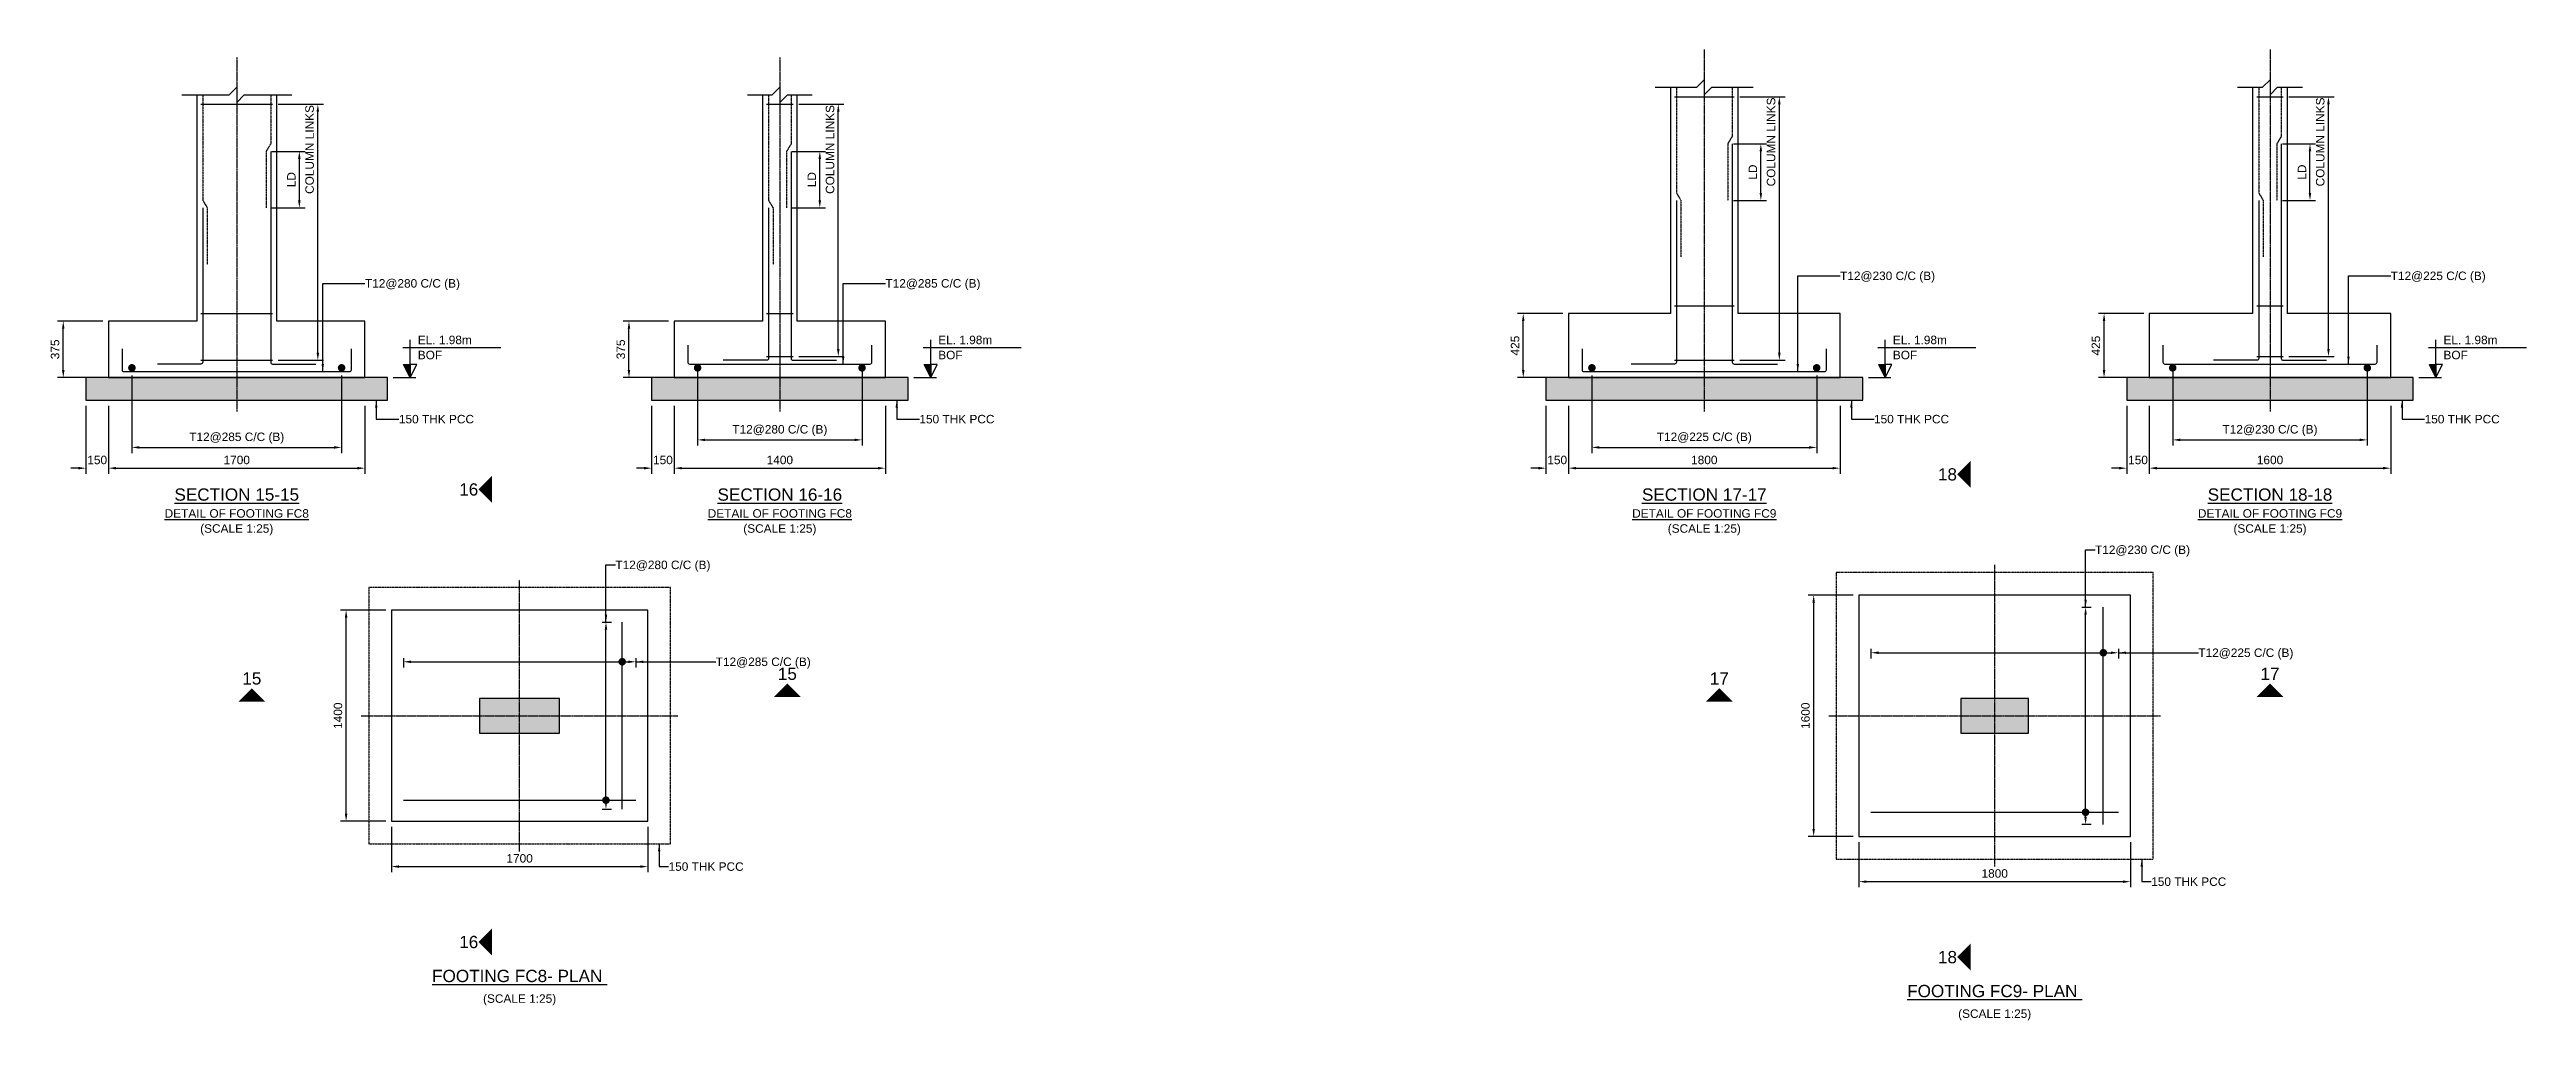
# Model space of a CAD drawing. Header units: inches. Extents: x -816171 to 9366335, y -450961 to 689132.
# Drawn here: x 5681233 to 5746909, y 455825 to 481569 of the extents above; entities that cross this region are included whole.
import ezdxf
from ezdxf.enums import TextEntityAlignment as Align

# ---------------------------------------------------------------- set-up
doc = ezdxf.new("R2010")
doc.units = ezdxf.units.IN
doc.header["$MEASUREMENT"] = 0
doc.linetypes.add('Cline', pattern=[1, 0.625, -0.125, 0.125, -0.125])
doc.linetypes.add('DASHED', pattern=[0.75, 0.5, -0.25])
for name, color, linetype in [('Center Line', 1, 'Continuous'), ('Column', 2, 'Continuous'), ('Concrete Line', 2, 'Continuous'), ('Dim', 31, 'Continuous'), ('Footing', 4, 'Continuous'), ('Labels', 4, 'Continuous'), ('PCC', 5, 'Continuous'), ('Reinforcement', 130, 'Continuous'), ('Section Mark', 5, 'Continuous'), ('Solid', 25, 'Continuous'), ('Text', 31, 'Continuous')]:
    doc.layers.add(name, color=color, linetype=linetype)
doc.styles.add('SC-FTG1', font='sanss___.ttf')
doc.styles.add('SC-FTG2', font='SansSerif')
doc.dimstyles.new('RccFooting', dxfattribs={"dimtxt": 225, "dimasz": 200, "dimexe": 150, "dimexo": 150, "dimgap": 100, "dimtad": 1, "dimtoh": 1, "dimdec": 4, "dimlfac": 0.25, "dimzin": 0, "dimdsep": 46, "dimtxsty": 'SC-FTG2', "dimcen": 0.09, "dimclrd": 8, "dimclre": 8, "dimclrt": 31, "dimadec": 0, "dimazin": 0, "dimtfac": 1, "dimtdec": 0, "dimtix": 1, "dimtofl": 0, "dimtmove": 0, "dimatfit": 3, "dimfxl": 1, "dimtolj": 1, "dimtzin": 0, "dimarcsym": 0})

msp = doc.modelspace()

# ---------------------------------------------------------------- texts
at = {"layer": 'Dim', "style": 'SC-FTG2'}
for s, p in [('T12@280 C/C (B)', (5689596.6862, 475368.77107)), ('T12@285 C/C (B)', (5703396.6862, 475368.77107)), ('T12@230 C/C (B)', (5728708.7133, 475568.77107)), ('T12@225 C/C (B)', (5743308.7133, 475568.77107)), ('150 THK PCC', (5690496.6862, 471768.77107)), ('150 THK PCC', (5704296.6862, 471768.77107)), ('150 THK PCC', (5729608.7133, 471768.77107)), ('150 THK PCC', (5744208.7133, 471768.77107)), ('150 THK PCC', (5697646.6862, 459904.72386)), ('150 THK PCC', (5736958.7133, 459504.72386))]:
    msp.add_text(s, height=225, dxfattribs=at).set_placement(p, align=Align.MIDDLE_LEFT)
at = {"layer": 'Labels', "style": 'SC-FTG1'}
for s, p in [('%%USECTION 15-15', (5686196.6862, 469768.77107)), ('%%USECTION 16-16', (5700596.6862, 469768.77107)), ('%%USECTION 17-17', (5725108.7133, 469768.77107)), ('%%USECTION 18-18', (5740108.7133, 469768.77107)), ('%%uFOOTING FC8- PLAN ', (5693696.6862, 457004.72386)), ('%%uFOOTING FC9- PLAN ', (5732808.7133, 456604.72386))]:
    msp.add_text(s, height=325, dxfattribs=at).set_placement(p, align=Align.MIDDLE_CENTER)
at = {"layer": 'Section Mark', "style": 'SC-FTG1'}
for s, p in [('18', (5731556.2133, 470304.72386)), ('16', (5692348.1862, 469904.72386)), ('15', (5686596.6862, 464893.22386)), ('15', (5700796.6862, 465017.22386)), ('17', (5725508.7133, 464893.22386)), ('17', (5740108.7133, 465017.22386)), ('16', (5692348.1862, 457904.72386)), ('18', (5731556.2133, 457504.72386))]:
    msp.add_text(s, height=325, dxfattribs=at).set_placement(p, align=Align.MIDDLE_CENTER)
at = {"layer": 'Text'}
for s, style, p in [('EL. 1.98m', 'SC-FTG2', (5690996.6862, 473868.77107)), ('BOF', 'SC-FTG2', (5690996.6862, 473468.77107)), ('EL. 1.98m', 'SC-FTG2', (5704796.6862, 473868.77107)), ('BOF', 'SC-FTG2', (5704796.6862, 473468.77107)), ('EL. 1.98m', 'SC-FTG2', (5730108.7133, 473868.77107)), ('BOF', 'SC-FTG2', (5730108.7133, 473468.77107)), ('EL. 1.98m', 'SC-FTG2', (5744708.7133, 473868.77107)), ('BOF', 'SC-FTG2', (5744708.7133, 473468.77107)), ('T12@230 C/C (B)', 'SC-FTG1', (5735468.7133, 468304.72386)), ('T12@280 C/C (B)', 'SC-FTG1', (5696236.6862, 467904.72386)), ('T12@225 C/C (B)', 'SC-FTG1', (5738208.7133, 465574.72386)), ('T12@285 C/C (B)', 'SC-FTG1', (5698896.6862, 465334.72386))]:
    msp.add_text(s, height=225, dxfattribs=dict(at, style=style)).set_placement(p, align=Align.MIDDLE_LEFT)
at = {"layer": 'Text', "style": 'SC-FTG1'}
for s, p in [('%%UDETAIL OF FOOTING FC8', (5686196.6862, 469268.77107)), ('(SCALE 1:25)', (5686196.6862, 468868.77107)), ('%%UDETAIL OF FOOTING FC8', (5700596.6862, 469268.77107)), ('(SCALE 1:25)', (5700596.6862, 468868.77107)), ('%%UDETAIL OF FOOTING FC9', (5725108.7133, 469268.77107)), ('(SCALE 1:25)', (5725108.7133, 468868.77107)), ('%%UDETAIL OF FOOTING FC9', (5740108.7133, 469268.77107)), ('(SCALE 1:25)', (5740108.7133, 468868.77107)), ('(SCALE 1:25)', (5693696.6862, 456404.72386)), ('(SCALE 1:25)', (5732808.7133, 456004.72386))]:
    msp.add_text(s, height=225, dxfattribs=at).set_placement(p, align=Align.MIDDLE_CENTER)

# ---------------------------------------------------------------- blocks, each defined once
blk = doc.blocks.new('*D3851')
at = {"layer": 'DEFPOINTS', "color": 0, "transparency": 16777216}
for p in [(5690297, 461105), (5697097, 461105), (5697097, 459905)]:
    blk.add_point(p, dxfattribs=at)
at = {"layer": 'Dim', "color": 8, "lineweight": -2, "transparency": 16777216}
for p, q in [((5690297, 460955), (5690297, 459755)), ((5697097, 460955), (5697097, 459755)), ((5690497, 459905), (5696897, 459905))]:
    blk.add_line(p, q, dxfattribs=at)
at = {"layer": 'Dim', "color": 8, "transparency": 16777216}
for points in [[(5690497, 459938), (5690497, 459871), (5690297, 459905)], [(5696897, 459938), (5696897, 459871), (5697097, 459905)]]:
    blk.add_solid(points, dxfattribs=at)
at = {"layer": 'Dim', "color": 31, "transparency": 16777216, "insert": (5693697, 460121), "char_height": 225, "attachment_point": 5, "style": 'SC-FTG2'}
blk.add_mtext('\\A1;1700', dxfattribs=at)
blk = doc.blocks.new('*D3852')
at = {"layer": 'DEFPOINTS', "color": 0, "transparency": 16777216}
for p in [(5689097, 466705), (5690297, 466705), (5690297, 461105)]:
    blk.add_point(p, dxfattribs=at)
at = {"layer": 'Dim', "color": 8, "lineweight": -2, "transparency": 16777216}
for p, q in [((5690147, 466705), (5688947, 466705)), ((5689097, 461305), (5689097, 466505)), ((5690147, 461105), (5688947, 461105))]:
    blk.add_line(p, q, dxfattribs=at)
at = {"layer": 'Dim', "color": 8, "transparency": 16777216}
for points in [[(5689063, 466505), (5689130, 466505), (5689097, 466705)], [(5689063, 461305), (5689130, 461305), (5689097, 461105)]]:
    blk.add_solid(points, dxfattribs=at)
at = {"layer": 'Dim', "color": 31, "transparency": 16777216, "insert": (5688881, 463905), "char_height": 225, "attachment_point": 5, "rotation": 90, "style": 'SC-FTG2'}
blk.add_mtext('\\A1;1400', dxfattribs=at)
blk = doc.blocks.new('*D3863')
at = {"layer": 'DEFPOINTS', "color": 0, "transparency": 16777216}
for p in [(5695737, 466385), (5695987, 466385), (5695737, 461425)]:
    blk.add_point(p, dxfattribs=at)
at = {"layer": 'Dim', "color": 8, "lineweight": -2, "transparency": 16777216}
for p, q in [((5695887, 466385), (5696137, 466385)), ((5695987, 461625), (5695987, 466185)), ((5695887, 461425), (5696137, 461425))]:
    blk.add_line(p, q, dxfattribs=at)
at = {"layer": 'Dim', "color": 8, "transparency": 16777216}
for points in [[(5695953, 466185), (5696020, 466185), (5695987, 466385)], [(5695953, 461625), (5696020, 461625), (5695987, 461425)]]:
    blk.add_solid(points, dxfattribs=at)
blk = doc.blocks.new('*D3864')
at = {"layer": 'DEFPOINTS', "color": 0, "transparency": 16777216}
for p in [(5690617, 465585), (5696777, 465585), (5696777, 465335)]:
    blk.add_point(p, dxfattribs=at)
at = {"layer": 'Dim', "color": 8, "lineweight": -2, "transparency": 16777216}
for p, q in [((5690617, 465435), (5690617, 465185)), ((5690817, 465335), (5696577, 465335)), ((5696777, 465435), (5696777, 465185))]:
    blk.add_line(p, q, dxfattribs=at)
at = {"layer": 'Dim', "color": 8, "transparency": 16777216}
for points in [[(5690817, 465368), (5690817, 465301), (5690617, 465335)], [(5696577, 465368), (5696577, 465301), (5696777, 465335)]]:
    blk.add_solid(points, dxfattribs=at)
blk = doc.blocks.new('*D3865')
at = {"layer": 'DEFPOINTS', "color": 0, "transparency": 16777216}
for p in [(5682197, 472269), (5682797, 472269), (5682797, 470469)]:
    blk.add_point(p, dxfattribs=at)
at = {"layer": 'Dim', "color": 8, "lineweight": -2, "transparency": 16777216}
for p, q in [((5682197, 472119), (5682197, 470319)), ((5682797, 472119), (5682797, 470319)), ((5681997, 470469), (5681797, 470469)), ((5682997, 470469), (5683197, 470469))]:
    blk.add_line(p, q, dxfattribs=at)
at = {"layer": 'Dim', "color": 8, "transparency": 16777216}
for points in [[(5681997, 470502), (5681997, 470435), (5682197, 470469)], [(5682997, 470502), (5682997, 470435), (5682797, 470469)]]:
    blk.add_solid(points, dxfattribs=at)
at = {"layer": 'Dim', "color": 31, "transparency": 16777216, "insert": (5682497, 470685), "char_height": 225, "attachment_point": 5, "style": 'SC-FTG2'}
blk.add_mtext('\\A1;150', dxfattribs=at)
blk = doc.blocks.new('*D3866')
at = {"layer": 'DEFPOINTS', "color": 0, "transparency": 16777216}
for p in [(5682797, 472269), (5689597, 472269), (5689597, 470469)]:
    blk.add_point(p, dxfattribs=at)
at = {"layer": 'Dim', "color": 8, "lineweight": -2, "transparency": 16777216}
for p, q in [((5682797, 472119), (5682797, 470319)), ((5689597, 472119), (5689597, 470319)), ((5682997, 470469), (5689397, 470469))]:
    blk.add_line(p, q, dxfattribs=at)
at = {"layer": 'Dim', "color": 8, "transparency": 16777216}
for points in [[(5682997, 470502), (5682997, 470435), (5682797, 470469)], [(5689397, 470502), (5689397, 470435), (5689597, 470469)]]:
    blk.add_solid(points, dxfattribs=at)
at = {"layer": 'Dim', "color": 31, "transparency": 16777216, "insert": (5686197, 470685), "char_height": 225, "attachment_point": 5, "style": 'SC-FTG2'}
blk.add_mtext('\\A1;1700', dxfattribs=at)
blk = doc.blocks.new('*D3853')
at = {"layer": 'DEFPOINTS', "color": 0, "transparency": 16777216}
for p in [(5681597, 474369), (5682797, 474369), (5682797, 472869)]:
    blk.add_point(p, dxfattribs=at)
at = {"layer": 'Dim', "color": 8, "lineweight": -2, "transparency": 16777216}
for p, q in [((5682647, 474369), (5681447, 474369)), ((5681597, 473069), (5681597, 474169)), ((5682647, 472869), (5681447, 472869))]:
    blk.add_line(p, q, dxfattribs=at)
at = {"layer": 'Dim', "color": 8, "transparency": 16777216}
for points in [[(5681563, 474169), (5681630, 474169), (5681597, 474369)], [(5681563, 473069), (5681630, 473069), (5681597, 472869)]]:
    blk.add_solid(points, dxfattribs=at)
at = {"layer": 'Dim', "color": 31, "transparency": 16777216, "insert": (5681381, 473619), "char_height": 225, "attachment_point": 5, "rotation": 90, "style": 'SC-FTG2'}
blk.add_mtext('\\A1;375', dxfattribs=at)
blk = doc.blocks.new('*D3854')
at = {"layer": 'DEFPOINTS', "color": 0, "transparency": 16777216}
for p in [(5683417, 473079), (5688977, 473079), (5688977, 471019)]:
    blk.add_point(p, dxfattribs=at)
at = {"layer": 'Dim', "color": 8, "lineweight": -2, "transparency": 16777216}
for p, q in [((5683417, 472929), (5683417, 470869)), ((5688977, 472929), (5688977, 470869)), ((5683617, 471019), (5688777, 471019))]:
    blk.add_line(p, q, dxfattribs=at)
at = {"layer": 'Dim', "color": 8, "transparency": 16777216}
for points in [[(5683617, 471052), (5683617, 470985), (5683417, 471019)], [(5688777, 471052), (5688777, 470985), (5688977, 471019)]]:
    blk.add_solid(points, dxfattribs=at)
at = {"layer": 'Dim', "color": 31, "transparency": 16777216, "insert": (5686197, 471266), "char_height": 225, "attachment_point": 5, "style": 'SC-FTG2'}
blk.add_mtext('\\A1;T12@285 C/C (B)', dxfattribs=at)
blk = doc.blocks.new('*D3855')
at = {"layer": 'DEFPOINTS', "color": 0, "transparency": 16777216}
for p in [(5686977, 478869), (5687857, 478869), (5686977, 477369)]:
    blk.add_point(p, dxfattribs=at)
at = {"layer": 'Dim', "color": 8, "lineweight": -2, "transparency": 16777216}
for p, q in [((5687127, 478869), (5688007, 478869)), ((5687857, 477569), (5687857, 478669)), ((5687127, 477369), (5688007, 477369))]:
    blk.add_line(p, q, dxfattribs=at)
at = {"layer": 'Dim', "color": 8, "transparency": 16777216}
for points in [[(5687823, 478669), (5687890, 478669), (5687857, 478869)], [(5687823, 477569), (5687890, 477569), (5687857, 477369)]]:
    blk.add_solid(points, dxfattribs=at)
at = {"layer": 'Dim', "color": 31, "transparency": 16777216, "insert": (5687644, 478119), "char_height": 225, "attachment_point": 5, "rotation": 90, "style": 'SC-FTG2'}
blk.add_mtext('\\A1;LD', dxfattribs=at)
blk = doc.blocks.new('*D3856')
at = {"layer": 'DEFPOINTS', "color": 0, "transparency": 16777216}
for p in [(5687147, 480119), (5688347, 480119), (5687147, 473329)]:
    blk.add_point(p, dxfattribs=at)
at = {"layer": 'Dim', "color": 8, "lineweight": -2, "transparency": 16777216}
for p, q in [((5687297, 480119), (5688497, 480119)), ((5688347, 473529), (5688347, 479919)), ((5687297, 473329), (5688497, 473329))]:
    blk.add_line(p, q, dxfattribs=at)
at = {"layer": 'Dim', "color": 8, "transparency": 16777216}
for points in [[(5688313, 479919), (5688380, 479919), (5688347, 480119)], [(5688313, 473529), (5688380, 473529), (5688347, 473329)]]:
    blk.add_solid(points, dxfattribs=at)
at = {"layer": 'Dim', "color": 31, "transparency": 16777216, "insert": (5688129, 478919), "char_height": 225, "attachment_point": 5, "rotation": 90, "style": 'SC-FTG2'}
blk.add_mtext('\\A1;COLUMN LINKS', dxfattribs=at)
blk = doc.blocks.new('*D3857')
at = {"layer": 'DEFPOINTS', "color": 0, "transparency": 16777216}
for p in [(5697197, 472269), (5697797, 472269), (5697797, 470469)]:
    blk.add_point(p, dxfattribs=at)
at = {"layer": 'Dim', "color": 8, "lineweight": -2, "transparency": 16777216}
for p, q in [((5697197, 472119), (5697197, 470319)), ((5697797, 472119), (5697797, 470319)), ((5696997, 470469), (5696797, 470469)), ((5697997, 470469), (5698197, 470469))]:
    blk.add_line(p, q, dxfattribs=at)
at = {"layer": 'Dim', "color": 8, "transparency": 16777216}
for points in [[(5696997, 470502), (5696997, 470435), (5697197, 470469)], [(5697997, 470502), (5697997, 470435), (5697797, 470469)]]:
    blk.add_solid(points, dxfattribs=at)
at = {"layer": 'Dim', "color": 31, "transparency": 16777216, "insert": (5697497, 470685), "char_height": 225, "attachment_point": 5, "style": 'SC-FTG2'}
blk.add_mtext('\\A1;150', dxfattribs=at)
blk = doc.blocks.new('*D3858')
at = {"layer": 'DEFPOINTS', "color": 0, "transparency": 16777216}
for p in [(5697797, 472269), (5703397, 472269), (5703397, 470469)]:
    blk.add_point(p, dxfattribs=at)
at = {"layer": 'Dim', "color": 8, "lineweight": -2, "transparency": 16777216}
for p, q in [((5697797, 472119), (5697797, 470319)), ((5703397, 472119), (5703397, 470319)), ((5697997, 470469), (5703197, 470469))]:
    blk.add_line(p, q, dxfattribs=at)
at = {"layer": 'Dim', "color": 8, "transparency": 16777216}
for points in [[(5697997, 470502), (5697997, 470435), (5697797, 470469)], [(5703197, 470502), (5703197, 470435), (5703397, 470469)]]:
    blk.add_solid(points, dxfattribs=at)
at = {"layer": 'Dim', "color": 31, "transparency": 16777216, "insert": (5700597, 470685), "char_height": 225, "attachment_point": 5, "style": 'SC-FTG2'}
blk.add_mtext('\\A1;1400', dxfattribs=at)
blk = doc.blocks.new('*D3859')
at = {"layer": 'DEFPOINTS', "color": 0, "transparency": 16777216}
for p in [(5696597, 474369), (5697797, 474369), (5697797, 472869)]:
    blk.add_point(p, dxfattribs=at)
at = {"layer": 'Dim', "color": 8, "lineweight": -2, "transparency": 16777216}
for p, q in [((5697647, 474369), (5696447, 474369)), ((5696597, 473069), (5696597, 474169)), ((5697647, 472869), (5696447, 472869))]:
    blk.add_line(p, q, dxfattribs=at)
at = {"layer": 'Dim', "color": 8, "transparency": 16777216}
for points in [[(5696563, 474169), (5696630, 474169), (5696597, 474369)], [(5696563, 473069), (5696630, 473069), (5696597, 472869)]]:
    blk.add_solid(points, dxfattribs=at)
at = {"layer": 'Dim', "color": 31, "transparency": 16777216, "insert": (5696381, 473619), "char_height": 225, "attachment_point": 5, "rotation": 90, "style": 'SC-FTG2'}
blk.add_mtext('\\A1;375', dxfattribs=at)
blk = doc.blocks.new('*D3860')
at = {"layer": 'DEFPOINTS', "color": 0, "transparency": 16777216}
for p in [(5698417, 473279), (5702777, 473279), (5702777, 471219)]:
    blk.add_point(p, dxfattribs=at)
at = {"layer": 'Dim', "color": 8, "lineweight": -2, "transparency": 16777216}
for p, q in [((5698417, 473129), (5698417, 471069)), ((5702777, 473129), (5702777, 471069)), ((5698617, 471219), (5702577, 471219))]:
    blk.add_line(p, q, dxfattribs=at)
at = {"layer": 'Dim', "color": 8, "transparency": 16777216}
for points in [[(5698617, 471252), (5698617, 471185), (5698417, 471219)], [(5702577, 471252), (5702577, 471185), (5702777, 471219)]]:
    blk.add_solid(points, dxfattribs=at)
at = {"layer": 'Dim', "color": 31, "transparency": 16777216, "insert": (5700597, 471466), "char_height": 225, "attachment_point": 5, "style": 'SC-FTG2'}
blk.add_mtext('\\A1;T12@280 C/C (B)', dxfattribs=at)
blk = doc.blocks.new('*D3861')
at = {"layer": 'DEFPOINTS', "color": 0, "transparency": 16777216}
for p in [(5700777, 478869), (5701657, 478869), (5700777, 477369)]:
    blk.add_point(p, dxfattribs=at)
at = {"layer": 'Dim', "color": 8, "lineweight": -2, "transparency": 16777216}
for p, q in [((5700927, 478869), (5701807, 478869)), ((5701657, 477569), (5701657, 478669)), ((5700927, 477369), (5701807, 477369))]:
    blk.add_line(p, q, dxfattribs=at)
at = {"layer": 'Dim', "color": 8, "transparency": 16777216}
for points in [[(5701623, 478669), (5701690, 478669), (5701657, 478869)], [(5701623, 477569), (5701690, 477569), (5701657, 477369)]]:
    blk.add_solid(points, dxfattribs=at)
at = {"layer": 'Dim', "color": 31, "transparency": 16777216, "insert": (5701444, 478119), "char_height": 225, "attachment_point": 5, "rotation": 90, "style": 'SC-FTG2'}
blk.add_mtext('\\A1;LD', dxfattribs=at)
blk = doc.blocks.new('*D3862')
at = {"layer": 'DEFPOINTS', "color": 0, "transparency": 16777216}
for p in [(5700947, 480119), (5702147, 480119), (5700947, 473429)]:
    blk.add_point(p, dxfattribs=at)
at = {"layer": 'Dim', "color": 8, "lineweight": -2, "transparency": 16777216}
for p, q in [((5701097, 480119), (5702297, 480119)), ((5702147, 473629), (5702147, 479919)), ((5701097, 473429), (5702297, 473429))]:
    blk.add_line(p, q, dxfattribs=at)
at = {"layer": 'Dim', "color": 8, "transparency": 16777216}
for points in [[(5702113, 479919), (5702180, 479919), (5702147, 480119)], [(5702113, 473629), (5702180, 473629), (5702147, 473429)]]:
    blk.add_solid(points, dxfattribs=at)
at = {"layer": 'Dim', "color": 31, "transparency": 16777216, "insert": (5701929, 478919), "char_height": 225, "attachment_point": 5, "rotation": 90, "style": 'SC-FTG2'}
blk.add_mtext('\\A1;COLUMN LINKS', dxfattribs=at)
blk = doc.blocks.new('*D3871')
at = {"layer": 'DEFPOINTS', "color": 0, "transparency": 16777216}
for p in [(5729209, 460705), (5736409, 460705), (5736409, 459505)]:
    blk.add_point(p, dxfattribs=at)
at = {"layer": 'Dim', "color": 8, "lineweight": -2, "transparency": 16777216}
for p, q in [((5729209, 460555), (5729209, 459355)), ((5736409, 460555), (5736409, 459355)), ((5729409, 459505), (5736209, 459505))]:
    blk.add_line(p, q, dxfattribs=at)
at = {"layer": 'Dim', "color": 8, "transparency": 16777216}
for points in [[(5729409, 459538), (5729409, 459471), (5729209, 459505)], [(5736209, 459538), (5736209, 459471), (5736409, 459505)]]:
    blk.add_solid(points, dxfattribs=at)
at = {"layer": 'Dim', "color": 31, "transparency": 16777216, "insert": (5732809, 459721), "char_height": 225, "attachment_point": 5, "style": 'SC-FTG2'}
blk.add_mtext('\\A1;1800', dxfattribs=at)
blk = doc.blocks.new('*D3872')
at = {"layer": 'DEFPOINTS', "color": 0, "transparency": 16777216}
for p in [(5728009, 467105), (5729209, 467105), (5729209, 460705)]:
    blk.add_point(p, dxfattribs=at)
at = {"layer": 'Dim', "color": 8, "lineweight": -2, "transparency": 16777216}
for p, q in [((5729059, 467105), (5727859, 467105)), ((5728009, 460905), (5728009, 466905)), ((5729059, 460705), (5727859, 460705))]:
    blk.add_line(p, q, dxfattribs=at)
at = {"layer": 'Dim', "color": 8, "transparency": 16777216}
for points in [[(5727975, 466905), (5728042, 466905), (5728009, 467105)], [(5727975, 460905), (5728042, 460905), (5728009, 460705)]]:
    blk.add_solid(points, dxfattribs=at)
at = {"layer": 'Dim', "color": 31, "transparency": 16777216, "insert": (5727793, 463905), "char_height": 225, "attachment_point": 5, "rotation": 90, "style": 'SC-FTG2'}
blk.add_mtext('\\A1;1600', dxfattribs=at)
blk = doc.blocks.new('*D3867')
at = {"layer": 'DEFPOINTS', "color": 0, "transparency": 16777216}
for p in [(5734969, 466785), (5735219, 466785), (5734969, 461025)]:
    blk.add_point(p, dxfattribs=at)
at = {"layer": 'Dim', "color": 8, "lineweight": -2, "transparency": 16777216}
for p, q in [((5735119, 466785), (5735369, 466785)), ((5735219, 461225), (5735219, 466585)), ((5735119, 461025), (5735369, 461025))]:
    blk.add_line(p, q, dxfattribs=at)
at = {"layer": 'Dim', "color": 8, "transparency": 16777216}
for points in [[(5735185, 466585), (5735252, 466585), (5735219, 466785)], [(5735185, 461225), (5735252, 461225), (5735219, 461025)]]:
    blk.add_solid(points, dxfattribs=at)
blk = doc.blocks.new('*D3868')
at = {"layer": 'DEFPOINTS', "color": 0, "transparency": 16777216}
for p in [(5729529, 465825), (5736089, 465825), (5736089, 465575)]:
    blk.add_point(p, dxfattribs=at)
at = {"layer": 'Dim', "color": 8, "lineweight": -2, "transparency": 16777216}
for p, q in [((5729529, 465675), (5729529, 465425)), ((5736089, 465675), (5736089, 465425)), ((5729729, 465575), (5735889, 465575))]:
    blk.add_line(p, q, dxfattribs=at)
at = {"layer": 'Dim', "color": 8, "transparency": 16777216}
for points in [[(5729729, 465608), (5729729, 465541), (5729529, 465575)], [(5735889, 465608), (5735889, 465541), (5736089, 465575)]]:
    blk.add_solid(points, dxfattribs=at)
blk = doc.blocks.new('*D3869')
at = {"layer": 'DEFPOINTS', "color": 0, "transparency": 16777216}
for p in [(5720909, 472269), (5721509, 472269), (5721509, 470469)]:
    blk.add_point(p, dxfattribs=at)
at = {"layer": 'Dim', "color": 8, "lineweight": -2, "transparency": 16777216}
for p, q in [((5720909, 472119), (5720909, 470319)), ((5721509, 472119), (5721509, 470319)), ((5720709, 470469), (5720509, 470469)), ((5721709, 470469), (5721909, 470469))]:
    blk.add_line(p, q, dxfattribs=at)
at = {"layer": 'Dim', "color": 8, "transparency": 16777216}
for points in [[(5720709, 470502), (5720709, 470435), (5720909, 470469)], [(5721709, 470502), (5721709, 470435), (5721509, 470469)]]:
    blk.add_solid(points, dxfattribs=at)
at = {"layer": 'Dim', "color": 31, "transparency": 16777216, "insert": (5721209, 470685), "char_height": 225, "attachment_point": 5, "style": 'SC-FTG2'}
blk.add_mtext('\\A1;150', dxfattribs=at)
blk = doc.blocks.new('*D3870')
at = {"layer": 'DEFPOINTS', "color": 0, "transparency": 16777216}
for p in [(5721509, 472269), (5728709, 472269), (5728709, 470469)]:
    blk.add_point(p, dxfattribs=at)
at = {"layer": 'Dim', "color": 8, "lineweight": -2, "transparency": 16777216}
for p, q in [((5721509, 472119), (5721509, 470319)), ((5728709, 472119), (5728709, 470319)), ((5721709, 470469), (5728509, 470469))]:
    blk.add_line(p, q, dxfattribs=at)
at = {"layer": 'Dim', "color": 8, "transparency": 16777216}
for points in [[(5721709, 470502), (5721709, 470435), (5721509, 470469)], [(5728509, 470502), (5728509, 470435), (5728709, 470469)]]:
    blk.add_solid(points, dxfattribs=at)
at = {"layer": 'Dim', "color": 31, "transparency": 16777216, "insert": (5725109, 470685), "char_height": 225, "attachment_point": 5, "style": 'SC-FTG2'}
blk.add_mtext('\\A1;1800', dxfattribs=at)
blk = doc.blocks.new('*D3873')
at = {"layer": 'DEFPOINTS', "color": 0, "transparency": 16777216}
for p in [(5720309, 474569), (5721509, 474569), (5721509, 472869)]:
    blk.add_point(p, dxfattribs=at)
at = {"layer": 'Dim', "color": 8, "lineweight": -2, "transparency": 16777216}
for p, q in [((5721359, 474569), (5720159, 474569)), ((5720309, 473069), (5720309, 474369)), ((5721359, 472869), (5720159, 472869))]:
    blk.add_line(p, q, dxfattribs=at)
at = {"layer": 'Dim', "color": 8, "transparency": 16777216}
for points in [[(5720275, 474369), (5720342, 474369), (5720309, 474569)], [(5720275, 473069), (5720342, 473069), (5720309, 472869)]]:
    blk.add_solid(points, dxfattribs=at)
at = {"layer": 'Dim', "color": 31, "transparency": 16777216, "insert": (5720093, 473719), "char_height": 225, "attachment_point": 5, "rotation": 90, "style": 'SC-FTG2'}
blk.add_mtext('\\A1;425', dxfattribs=at)
blk = doc.blocks.new('*D3874')
at = {"layer": 'DEFPOINTS', "color": 0, "transparency": 16777216}
for p in [(5722129, 473079), (5728089, 473079), (5728089, 471019)]:
    blk.add_point(p, dxfattribs=at)
at = {"layer": 'Dim', "color": 8, "lineweight": -2, "transparency": 16777216}
for p, q in [((5722129, 472929), (5722129, 470869)), ((5728089, 472929), (5728089, 470869)), ((5722329, 471019), (5727889, 471019))]:
    blk.add_line(p, q, dxfattribs=at)
at = {"layer": 'Dim', "color": 8, "transparency": 16777216}
for points in [[(5722329, 471052), (5722329, 470985), (5722129, 471019)], [(5727889, 471052), (5727889, 470985), (5728089, 471019)]]:
    blk.add_solid(points, dxfattribs=at)
at = {"layer": 'Dim', "color": 31, "transparency": 16777216, "insert": (5725109, 471266), "char_height": 225, "attachment_point": 5, "style": 'SC-FTG2'}
blk.add_mtext('\\A1;T12@225 C/C (B)', dxfattribs=at)
blk = doc.blocks.new('*D3875')
at = {"layer": 'DEFPOINTS', "color": 0, "transparency": 16777216}
for p in [(5725729, 479069), (5726609, 479069), (5725729, 477569)]:
    blk.add_point(p, dxfattribs=at)
at = {"layer": 'Dim', "color": 8, "lineweight": -2, "transparency": 16777216}
for p, q in [((5725879, 479069), (5726759, 479069)), ((5726609, 477769), (5726609, 478869)), ((5725879, 477569), (5726759, 477569))]:
    blk.add_line(p, q, dxfattribs=at)
at = {"layer": 'Dim', "color": 8, "transparency": 16777216}
for points in [[(5726575, 478869), (5726642, 478869), (5726609, 479069)], [(5726575, 477769), (5726642, 477769), (5726609, 477569)]]:
    blk.add_solid(points, dxfattribs=at)
at = {"layer": 'Dim', "color": 31, "transparency": 16777216, "insert": (5726396, 478319), "char_height": 225, "attachment_point": 5, "rotation": 90, "style": 'SC-FTG2'}
blk.add_mtext('\\A1;LD', dxfattribs=at)
blk = doc.blocks.new('*D3876')
at = {"layer": 'DEFPOINTS', "color": 0, "transparency": 16777216}
for p in [(5725899, 480319), (5727099, 480319), (5725899, 473329)]:
    blk.add_point(p, dxfattribs=at)
at = {"layer": 'Dim', "color": 8, "lineweight": -2, "transparency": 16777216}
for p, q in [((5726049, 480319), (5727249, 480319)), ((5727099, 473529), (5727099, 480119)), ((5726049, 473329), (5727249, 473329))]:
    blk.add_line(p, q, dxfattribs=at)
at = {"layer": 'Dim', "color": 8, "transparency": 16777216}
for points in [[(5727065, 480119), (5727132, 480119), (5727099, 480319)], [(5727065, 473529), (5727132, 473529), (5727099, 473329)]]:
    blk.add_solid(points, dxfattribs=at)
at = {"layer": 'Dim', "color": 31, "transparency": 16777216, "insert": (5726881, 479119), "char_height": 225, "attachment_point": 5, "rotation": 90, "style": 'SC-FTG2'}
blk.add_mtext('\\A1;COLUMN LINKS', dxfattribs=at)
blk = doc.blocks.new('*D3877')
at = {"layer": 'DEFPOINTS', "color": 0, "transparency": 16777216}
for p in [(5736309, 472269), (5736909, 472269), (5736909, 470469)]:
    blk.add_point(p, dxfattribs=at)
at = {"layer": 'Dim', "color": 8, "lineweight": -2, "transparency": 16777216}
for p, q in [((5736309, 472119), (5736309, 470319)), ((5736909, 472119), (5736909, 470319)), ((5736109, 470469), (5735909, 470469)), ((5737109, 470469), (5737309, 470469))]:
    blk.add_line(p, q, dxfattribs=at)
at = {"layer": 'Dim', "color": 8, "transparency": 16777216}
for points in [[(5736109, 470502), (5736109, 470435), (5736309, 470469)], [(5737109, 470502), (5737109, 470435), (5736909, 470469)]]:
    blk.add_solid(points, dxfattribs=at)
at = {"layer": 'Dim', "color": 31, "transparency": 16777216, "insert": (5736609, 470685), "char_height": 225, "attachment_point": 5, "style": 'SC-FTG2'}
blk.add_mtext('\\A1;150', dxfattribs=at)
blk = doc.blocks.new('*D3878')
at = {"layer": 'DEFPOINTS', "color": 0, "transparency": 16777216}
for p in [(5736909, 472269), (5743309, 472269), (5743309, 470469)]:
    blk.add_point(p, dxfattribs=at)
at = {"layer": 'Dim', "color": 8, "lineweight": -2, "transparency": 16777216}
for p, q in [((5736909, 472119), (5736909, 470319)), ((5743309, 472119), (5743309, 470319)), ((5737109, 470469), (5743109, 470469))]:
    blk.add_line(p, q, dxfattribs=at)
at = {"layer": 'Dim', "color": 8, "transparency": 16777216}
for points in [[(5737109, 470502), (5737109, 470435), (5736909, 470469)], [(5743109, 470502), (5743109, 470435), (5743309, 470469)]]:
    blk.add_solid(points, dxfattribs=at)
at = {"layer": 'Dim', "color": 31, "transparency": 16777216, "insert": (5740109, 470685), "char_height": 225, "attachment_point": 5, "style": 'SC-FTG2'}
blk.add_mtext('\\A1;1600', dxfattribs=at)
blk = doc.blocks.new('*D3879')
at = {"layer": 'DEFPOINTS', "color": 0, "transparency": 16777216}
for p in [(5735709, 474569), (5736909, 474569), (5736909, 472869)]:
    blk.add_point(p, dxfattribs=at)
at = {"layer": 'Dim', "color": 8, "lineweight": -2, "transparency": 16777216}
for p, q in [((5736759, 474569), (5735559, 474569)), ((5735709, 473069), (5735709, 474369)), ((5736759, 472869), (5735559, 472869))]:
    blk.add_line(p, q, dxfattribs=at)
at = {"layer": 'Dim', "color": 8, "transparency": 16777216}
for points in [[(5735675, 474369), (5735742, 474369), (5735709, 474569)], [(5735675, 473069), (5735742, 473069), (5735709, 472869)]]:
    blk.add_solid(points, dxfattribs=at)
at = {"layer": 'Dim', "color": 31, "transparency": 16777216, "insert": (5735493, 473719), "char_height": 225, "attachment_point": 5, "rotation": 90, "style": 'SC-FTG2'}
blk.add_mtext('\\A1;425', dxfattribs=at)
blk = doc.blocks.new('*D3880')
at = {"layer": 'DEFPOINTS', "color": 0, "transparency": 16777216}
for p in [(5737529, 473279), (5742689, 473279), (5742689, 471219)]:
    blk.add_point(p, dxfattribs=at)
at = {"layer": 'Dim', "color": 8, "lineweight": -2, "transparency": 16777216}
for p, q in [((5737529, 473129), (5737529, 471069)), ((5742689, 473129), (5742689, 471069)), ((5737729, 471219), (5742489, 471219))]:
    blk.add_line(p, q, dxfattribs=at)
at = {"layer": 'Dim', "color": 8, "transparency": 16777216}
for points in [[(5737729, 471252), (5737729, 471185), (5737529, 471219)], [(5742489, 471252), (5742489, 471185), (5742689, 471219)]]:
    blk.add_solid(points, dxfattribs=at)
at = {"layer": 'Dim', "color": 31, "transparency": 16777216, "insert": (5740109, 471466), "char_height": 225, "attachment_point": 5, "style": 'SC-FTG2'}
blk.add_mtext('\\A1;T12@230 C/C (B)', dxfattribs=at)
blk = doc.blocks.new('*D3881')
at = {"layer": 'DEFPOINTS', "color": 0, "transparency": 16777216}
for p in [(5740289, 479069), (5741169, 479069), (5740289, 477569)]:
    blk.add_point(p, dxfattribs=at)
at = {"layer": 'Dim', "color": 8, "lineweight": -2, "transparency": 16777216}
for p, q in [((5740439, 479069), (5741319, 479069)), ((5741169, 477769), (5741169, 478869)), ((5740439, 477569), (5741319, 477569))]:
    blk.add_line(p, q, dxfattribs=at)
at = {"layer": 'Dim', "color": 8, "transparency": 16777216}
for points in [[(5741135, 478869), (5741202, 478869), (5741169, 479069)], [(5741135, 477769), (5741202, 477769), (5741169, 477569)]]:
    blk.add_solid(points, dxfattribs=at)
at = {"layer": 'Dim', "color": 31, "transparency": 16777216, "insert": (5740956, 478319), "char_height": 225, "attachment_point": 5, "rotation": 90, "style": 'SC-FTG2'}
blk.add_mtext('\\A1;LD', dxfattribs=at)
blk = doc.blocks.new('*D3882')
at = {"layer": 'DEFPOINTS', "color": 0, "transparency": 16777216}
for p in [(5740459, 480319), (5741659, 480319), (5740459, 473429)]:
    blk.add_point(p, dxfattribs=at)
at = {"layer": 'Dim', "color": 8, "lineweight": -2, "transparency": 16777216}
for p, q in [((5740609, 480319), (5741809, 480319)), ((5741659, 473629), (5741659, 480119)), ((5740609, 473429), (5741809, 473429))]:
    blk.add_line(p, q, dxfattribs=at)
at = {"layer": 'Dim', "color": 8, "transparency": 16777216}
for points in [[(5741625, 480119), (5741692, 480119), (5741659, 480319)], [(5741625, 473629), (5741692, 473629), (5741659, 473429)]]:
    blk.add_solid(points, dxfattribs=at)
at = {"layer": 'Dim', "color": 31, "transparency": 16777216, "insert": (5741441, 479119), "char_height": 225, "attachment_point": 5, "rotation": 90, "style": 'SC-FTG2'}
blk.add_mtext('\\A1;COLUMN LINKS', dxfattribs=at)

# ---------------------------------------------------------------- dimensions: what is measured, and where the dimension line sits
at = {"layer": 'Dim'}
for base, p1, p2, angle, text, picture, middle in [((5688346.6862, 480118.77107), (5687146.6862, 473328.77107), (5687146.6862, 480118.77107), 90, 'COLUMN LINKS', '*D3856', (5688346.6862, 478918.77107)), ((5702146.6862, 480118.77107), (5700946.6862, 473428.77107), (5700946.6862, 480118.77107), 90, 'COLUMN LINKS', '*D3862', (5702146.6862, 478918.77107)), ((5727098.7133, 480318.77107), (5725898.7133, 473328.77107), (5725898.7133, 480318.77107), 90, 'COLUMN LINKS', '*D3876', (5727098.7133, 479118.77107)), ((5741658.7133, 480318.77107), (5740458.7133, 473428.77107), (5740458.7133, 480318.77107), 90, 'COLUMN LINKS', '*D3882', (5741658.7133, 479118.77107)), ((5687856.6862, 478868.77107), (5686976.6862, 477368.77107), (5686976.6862, 478868.77107), 90, 'LD', '*D3855', (5687856.6862, 478118.77107)), ((5701656.6862, 478868.77107), (5700776.6862, 477368.77107), (5700776.6862, 478868.77107), 90, 'LD', '*D3861', (5701656.6862, 478118.77107)), ((5726608.7133, 479068.77107), (5725728.7133, 477568.77107), (5725728.7133, 479068.77107), 90, 'LD', '*D3875', (5726608.7133, 478318.77107)), ((5741168.7133, 479068.77107), (5740288.7133, 477568.77107), (5740288.7133, 479068.77107), 90, 'LD', '*D3881', (5741168.7133, 478318.77107)), ((5695986.6862, 466384.72386), (5695736.6862, 461424.72386), (5695736.6862, 466384.72386), 90, ' ', '*D3863', (5695986.6862, 462964.72386)), ((5735218.7133, 466784.72386), (5734968.7133, 461024.72386), (5734968.7133, 466784.72386), 90, ' ', '*D3867', (5735218.7133, 462644.72386)), ((5736088.7133, 465574.72386), (5729528.7133, 465824.72386), (5736088.7133, 465824.72386), 0, ' ', '*D3868', (5734388.7133, 465574.72386)), ((5696776.6862, 465334.72386), (5690616.6862, 465584.72386), (5696776.6862, 465584.72386), 0, ' ', '*D3864', (5695116.6862, 465334.72386))]:
    dim = msp.add_linear_dim(base=base, p1=p1, p2=p2, angle=angle, text=text, dimstyle='RccFooting', override={"dimjust": 0}, dxfattribs=at)
    dim.commit()
    dim.dimension.update_dxf_attribs({"geometry": picture, "text_midpoint": middle, "dimtype": 161})
for p1, p2, distance, text, picture, middle in [((5682796.6862, 472868.77107), (5682796.6862, 474368.77107), 1200, '375', '*D3853', (5681380.63682, 473618.77107)), ((5697796.6862, 472868.77107), (5697796.6862, 474368.77107), 1200, '375', '*D3859', (5696380.63682, 473618.77107)), ((5721508.7133, 472868.77107), (5721508.7133, 474568.77107), 1200, '425', '*D3873', (5720092.81824, 473718.77107)), ((5736908.7133, 472868.77107), (5736908.7133, 474568.77107), 1200, '425', '*D3879', (5735492.81824, 473718.77107)), ((5683416.6862, 473078.77107), (5688976.6862, 473078.77107), -2060, 'T12@285 C/C (B)', '*D3854', (5686196.6862, 471265.83898)), ((5698416.6862, 473278.77107), (5702776.6862, 473278.77107), -2060, 'T12@280 C/C (B)', '*D3860', (5700596.6862, 471465.83898)), ((5722128.7133, 473078.77107), (5728088.7133, 473078.77107), -2060, 'T12@225 C/C (B)', '*D3874', (5725108.7133, 471265.83898)), ((5737528.7133, 473278.77107), (5742688.7133, 473278.77107), -2060, 'T12@230 C/C (B)', '*D3880', (5740108.7133, 471465.83898)), ((5682196.6862, 472268.77107), (5682796.6862, 472268.77107), -1800, '150', '*D3865', (5682496.6862, 470684.66614)), ((5682796.6862, 472268.77107), (5689596.6862, 472268.77107), -1800, '1700', '*D3866', (5686196.6862, 470684.66614)), ((5697196.6862, 472268.77107), (5697796.6862, 472268.77107), -1800, '150', '*D3857', (5697496.6862, 470684.66614)), ((5697796.6862, 472268.77107), (5703396.6862, 472268.77107), -1800, '1400', '*D3858', (5700596.6862, 470684.66614)), ((5720908.7133, 472268.77107), (5721508.7133, 472268.77107), -1800, '150', '*D3869', (5721208.7133, 470684.66614)), ((5721508.7133, 472268.77107), (5728708.7133, 472268.77107), -1800, '1800', '*D3870', (5725108.7133, 470684.66614)), ((5736308.7133, 472268.77107), (5736908.7133, 472268.77107), -1800, '150', '*D3877', (5736608.7133, 470684.66614)), ((5736908.7133, 472268.77107), (5743308.7133, 472268.77107), -1800, '1600', '*D3878', (5740108.7133, 470684.82046)), ((5729208.7133, 460704.72386), (5729208.7133, 467104.72386), 1200, '1600', '*D3872', (5727792.66391, 463904.72386)), ((5690296.6862, 461104.72386), (5690296.6862, 466704.72386), 1200, '1400', '*D3852', (5688880.79114, 463904.72386)), ((5690296.6862, 461104.72386), (5697096.6862, 461104.72386), -1200, '1700', '*D3851', (5693696.6862, 460120.61892)), ((5729208.7133, 460704.72386), (5736408.7133, 460704.72386), -1200, '1800', '*D3871', (5732808.7133, 459720.61892))]:
    dim = msp.add_aligned_dim(p1=p1, p2=p2, distance=distance, text=text, dimstyle='RccFooting', dxfattribs=at)
    dim.commit()
    dim.dimension.update_dxf_attribs({"geometry": picture, "text_midpoint": middle})

# ---------------------------------------------------------------- hatches: boundary and pattern name
at = {"layer": 'Solid'}
for points in [[(5682196.6862, 472268.77107), (5690196.6862, 472268.77107), (5690196.6862, 472868.77107), (5682196.6862, 472868.77107)], [(5690796.6862, 472868.77107), (5690621.6862, 473218.77107), (5690796.6862, 473218.77107)], [(5697196.6862, 472268.77107), (5703996.6862, 472268.77107), (5703996.6862, 472868.77107), (5697196.6862, 472868.77107)], [(5704596.6862, 472868.77107), (5704421.6862, 473218.77107), (5704596.6862, 473218.77107)], [(5720908.7133, 472268.77107), (5729308.7133, 472268.77107), (5729308.7133, 472868.77107), (5720908.7133, 472868.77107)], [(5729908.7133, 472868.77107), (5729733.7133, 473218.77107), (5729908.7133, 473218.77107)], [(5736308.7133, 472268.77107), (5743908.7133, 472268.77107), (5743908.7133, 472868.77107), (5736308.7133, 472868.77107)], [(5744508.7133, 472868.77107), (5744333.7133, 473218.77107), (5744508.7133, 473218.77107)], [(5692960.6862, 470254.72386), (5692610.6862, 469904.72386), (5692960.6862, 469554.72386), (5692960.6862, 470254.72386)], [(5732168.7133, 470654.72386), (5731818.7133, 470304.72386), (5732168.7133, 469954.72386), (5732168.7133, 470654.72386)], [(5686246.6862, 464280.72386), (5686596.6862, 464630.72386), (5686946.6862, 464280.72386), (5686246.6862, 464280.72386)], [(5692636.6862, 463444.72386), (5694756.6862, 463444.72386), (5694756.6862, 464364.72386), (5692636.6862, 464364.72386)], [(5701146.6862, 464404.72386), (5700796.6862, 464754.72386), (5700446.6862, 464404.72386), (5701146.6862, 464404.72386)], [(5725158.7133, 464280.72386), (5725508.7133, 464630.72386), (5725858.7133, 464280.72386), (5725158.7133, 464280.72386)], [(5731908.7133, 463444.72386), (5733708.7133, 463444.72386), (5733708.7133, 464364.72386), (5731908.7133, 464364.72386)], [(5740458.7133, 464404.72386), (5740108.7133, 464754.72386), (5739758.7133, 464404.72386), (5740458.7133, 464404.72386)], [(5692960.6862, 457554.72386), (5692610.6862, 457904.72386), (5692960.6862, 458254.72386), (5692960.6862, 457554.72386)], [(5732168.7133, 457154.72386), (5731818.7133, 457504.72386), (5732168.7133, 457854.72386), (5732168.7133, 457154.72386)]]:
    msp.add_hatch(color=256, dxfattribs=at).paths.add_polyline_path(points, flags=0)

# ---------------------------------------------------------------- linework, layer by layer
at = {"layer": 'Center Line', "linetype": 'Cline'}
for points in [[(5725108.7133, 481568.77107), (5725108.7133, 471968.77107)], [(5740108.7133, 481568.77107), (5740108.7133, 471968.77107)], [(5686196.6862, 481368.77107), (5686196.6862, 471968.77107)], [(5700596.6862, 481368.77107), (5700596.6862, 471968.77107)], [(5732808.7133, 459904.72386), (5732808.7133, 467904.72386)], [(5693696.6862, 460304.72386), (5693696.6862, 467504.72386)], [(5689496.6862, 463904.72386), (5697896.6862, 463904.72386)], [(5728408.7133, 463904.72386), (5737208.7133, 463904.72386)]]:
    msp.add_lwpolyline(points, dxfattribs=at)
at = {"layer": 'Column'}
for points in [[(5692636.6862, 463444.72386), (5694756.6862, 463444.72386), (5694756.6862, 464364.72386), (5692636.6862, 464364.72386), (5692636.6862, 463444.72386)], [(5731908.7133, 463444.72386), (5733708.7133, 463444.72386), (5733708.7133, 464364.72386), (5731908.7133, 464364.72386), (5731908.7133, 463444.72386)]]:
    msp.add_lwpolyline(points, dxfattribs=at)
at = {"layer": 'Concrete Line'}
for points in [[(5723808.7133, 480568.77107), (5724908.7133, 480568.77107), (5725108.7133, 480768.77107), (5725108.7133, 480368.77107), (5725308.7133, 480568.77107), (5726408.7133, 480568.77107)], [(5739248.7133, 480568.77107), (5739908.7133, 480568.77107), (5740108.7133, 480768.77107), (5740108.7133, 480368.77107), (5740308.7133, 480568.77107), (5740968.7133, 480568.77107)], [(5685136.6862, 480368.77107), (5685136.6862, 474368.77107), (5682796.6862, 474368.77107), (5682796.6862, 472868.77107), (5689596.6862, 472868.77107), (5689596.6862, 474368.77107), (5687256.6862, 474368.77107), (5687256.6862, 480368.77107)], [(5684736.6862, 480368.77107), (5685996.6862, 480368.77107), (5686196.6862, 480568.77107), (5686196.6862, 480168.77107), (5686396.6862, 480368.77107), (5687656.6862, 480368.77107)], [(5700136.6862, 480368.77107), (5700136.6862, 474368.77107), (5697796.6862, 474368.77107), (5697796.6862, 472868.77107), (5703396.6862, 472868.77107), (5703396.6862, 474368.77107), (5701056.6862, 474368.77107), (5701056.6862, 480368.77107)], [(5699736.6862, 480368.77107), (5700396.6862, 480368.77107), (5700596.6862, 480568.77107), (5700596.6862, 480168.77107), (5700796.6862, 480368.77107), (5701456.6862, 480368.77107)], [(5724208.7133, 480568.77107), (5724208.7133, 474568.77107), (5721508.7133, 474568.77107), (5721508.7133, 472868.77107), (5728708.7133, 472868.77107), (5728708.7133, 474568.77107), (5726008.7133, 474568.77107), (5726008.7133, 480568.77107)], [(5739648.7133, 480568.77107), (5739648.7133, 474568.77107), (5736908.7133, 474568.77107), (5736908.7133, 472868.77107), (5743308.7133, 472868.77107), (5743308.7133, 474568.77107), (5740568.7133, 474568.77107), (5740568.7133, 480568.77107)]]:
    msp.add_lwpolyline(points, dxfattribs=at)
at = {"layer": 'Dim', "color": 8, "const_width": 100}
for points in [[(5735638.7133, 465574.72386, 1), (5735738.7133, 465574.72386, 1)], [(5696366.6862, 465334.72386, 1), (5696466.6862, 465334.72386, 1)], [(5695936.6862, 461664.72386, 1), (5696036.6862, 461664.72386, 1)], [(5735168.7133, 461344.72386, 1), (5735268.7133, 461344.72386, 1)]]:
    msp.add_lwpolyline(points, format="xyb", close=True, dxfattribs=at)
at = {"layer": 'Footing'}
for points in [[(5729208.7133, 460704.72386), (5736408.7133, 460704.72386), (5736408.7133, 467104.72386), (5729208.7133, 467104.72386), (5729208.7133, 460704.72386)], [(5690296.6862, 461104.72386), (5697096.6862, 461104.72386), (5697096.6862, 466704.72386), (5690296.6862, 466704.72386), (5690296.6862, 461104.72386)]]:
    msp.add_lwpolyline(points, dxfattribs=at)
at = {"layer": 'PCC'}
for points in [[(5682196.6862, 472268.77107), (5690196.6862, 472268.77107), (5690196.6862, 472868.77107), (5682196.6862, 472868.77107), (5682196.6862, 472268.77107)], [(5697196.6862, 472268.77107), (5703996.6862, 472268.77107), (5703996.6862, 472868.77107), (5697196.6862, 472868.77107), (5697196.6862, 472268.77107)], [(5720908.7133, 472268.77107), (5729308.7133, 472268.77107), (5729308.7133, 472868.77107), (5720908.7133, 472868.77107), (5720908.7133, 472268.77107)], [(5736308.7133, 472268.77107), (5743908.7133, 472268.77107), (5743908.7133, 472868.77107), (5736308.7133, 472868.77107), (5736308.7133, 472268.77107)]]:
    msp.add_lwpolyline(points, dxfattribs=at)
at = {"layer": 'PCC', "linetype": 'DASHED'}
for points in [[(5728608.7133, 460104.72386), (5737008.7133, 460104.72386), (5737008.7133, 467704.72386), (5728608.7133, 467704.72386), (5728608.7133, 460104.72386)], [(5689696.6862, 460504.72386), (5697696.6862, 460504.72386), (5697696.6862, 467304.72386), (5689696.6862, 467304.72386), (5689696.6862, 460504.72386)]]:
    msp.add_lwpolyline(points, dxfattribs=at)
at = {"layer": 'Reinforcement'}
for points in [[(5685246.6862, 480118.77107), (5687146.6862, 480118.77107)], [(5700246.6862, 480118.77107), (5700946.6862, 480118.77107)], [(5724318.7133, 480318.77107), (5725898.7133, 480318.77107)], [(5739758.7133, 480318.77107), (5740458.7133, 480318.77107)], [(5685246.6862, 474568.77107), (5687146.6862, 474568.77107)], [(5700246.6862, 474568.77107), (5700946.6862, 474568.77107)], [(5724318.7133, 474768.77107), (5725898.7133, 474768.77107)], [(5739758.7133, 474768.77107), (5740458.7133, 474768.77107)], [(5685246.6862, 473328.77107), (5687146.6862, 473328.77107)], [(5700246.6862, 473428.77107), (5700946.6862, 473428.77107)], [(5724318.7133, 473328.77107), (5725898.7133, 473328.77107)], [(5739758.7133, 473428.77107), (5740458.7133, 473428.77107)], [(5696416.6862, 461424.72386), (5696416.6862, 466384.72386)], [(5735688.7133, 461024.72386), (5735688.7133, 466784.72386)], [(5690616.6862, 461664.72386), (5696776.6862, 461664.72386)], [(5729528.7133, 461344.72386), (5736088.7133, 461344.72386)]]:
    msp.add_lwpolyline(points, dxfattribs=at)
at = {"layer": 'Reinforcement', "linetype": 'DASHED'}
for points in [[(5685296.6862, 480368.77107), (5685296.6862, 477568.77107), (5685416.6862, 477368.77107), (5685416.6862, 475868.77107)], [(5687096.6862, 480368.77107), (5687096.6862, 479068.77107), (5686976.6862, 478868.77107), (5686976.6862, 477368.77107)], [(5700296.6862, 480368.77107), (5700296.6862, 477568.77107), (5700416.6862, 477368.77107), (5700416.6862, 475868.77107)], [(5700896.6862, 480368.77107), (5700896.6862, 479068.77107), (5700776.6862, 478868.77107), (5700776.6862, 477368.77107)], [(5724368.7133, 480568.77107), (5724368.7133, 477768.77107), (5724488.7133, 477568.77107), (5724488.7133, 476068.77107)], [(5725848.7133, 480568.77107), (5725848.7133, 479268.77107), (5725728.7133, 479068.77107), (5725728.7133, 477568.77107)], [(5739808.7133, 480568.77107), (5739808.7133, 477768.77107), (5739928.7133, 477568.77107), (5739928.7133, 476068.77107)], [(5740408.7133, 480568.77107), (5740408.7133, 479268.77107), (5740288.7133, 479068.77107), (5740288.7133, 477568.77107)]]:
    msp.add_lwpolyline(points, dxfattribs=at)
at = {"layer": 'Reinforcement'}
for points in [[(5687096.6862, 478868.77107), (5687096.6862, 473278.77107, 0.4), (5687146.6862, 473228.77107), (5688296.6862, 473228.77107, 0.4), (5688296.6862, 473228.77107), (5688296.6862, 473228.77107)], [(5700896.6862, 478868.77107), (5700896.6862, 473378.77107, 0.4), (5700946.6862, 473328.77107), (5702096.6862, 473328.77107, 0.4), (5702096.6862, 473328.77107), (5702096.6862, 473328.77107)], [(5725848.7133, 479068.77107), (5725848.7133, 473278.77107, 0.4), (5725898.7133, 473228.77107), (5727048.7133, 473228.77107, 0.4), (5727048.7133, 473228.77107), (5727048.7133, 473228.77107)], [(5740408.7133, 479068.77107), (5740408.7133, 473378.77107, 0.4), (5740458.7133, 473328.77107), (5741608.7133, 473328.77107, 0.4), (5741608.7133, 473328.77107), (5741608.7133, 473328.77107)], [(5724368.7133, 477568.77107), (5724368.7133, 473278.77107, -0.4), (5724318.7133, 473228.77107), (5723168.7133, 473228.77107, 0.4), (5723168.7133, 473228.77107), (5723168.7133, 473228.77107)], [(5739808.7133, 477568.77107), (5739808.7133, 473378.77107, -0.4), (5739758.7133, 473328.77107), (5738608.7133, 473328.77107, 0.4), (5738608.7133, 473328.77107), (5738608.7133, 473328.77107)], [(5685296.6862, 477368.77107), (5685296.6862, 473278.77107, -0.4), (5685246.6862, 473228.77107), (5684096.6862, 473228.77107, 0.4), (5684096.6862, 473228.77107), (5684096.6862, 473228.77107)], [(5700296.6862, 477368.77107), (5700296.6862, 473378.77107, -0.4), (5700246.6862, 473328.77107), (5699096.6862, 473328.77107, 0.4), (5699096.6862, 473328.77107), (5699096.6862, 473328.77107)], [(5683156.6862, 473628.77107), (5683156.6862, 473078.77107, 0.4), (5683206.6862, 473028.77107), (5689186.6862, 473028.77107, 0.4), (5689236.6862, 473078.77107), (5689236.6862, 473628.77107)], [(5698156.6862, 473728.77107), (5698156.6862, 473278.77107, 0.4), (5698206.6862, 473228.77107), (5702986.6862, 473228.77107, 0.4), (5703036.6862, 473278.77107), (5703036.6862, 473728.77107)], [(5721868.7133, 473628.77107), (5721868.7133, 473078.77107, 0.4), (5721918.7133, 473028.77107), (5728298.7133, 473028.77107, 0.4), (5728348.7133, 473078.77107), (5728348.7133, 473628.77107)], [(5737268.7133, 473728.77107), (5737268.7133, 473278.77107, 0.4), (5737318.7133, 473228.77107), (5742898.7133, 473228.77107, 0.4), (5742948.7133, 473278.77107), (5742948.7133, 473728.77107)]]:
    msp.add_lwpolyline(points, format="xyb", dxfattribs=at)
at = {"layer": 'Reinforcement', "const_width": 100}
for points in [[(5683366.6862, 473128.77107, 1), (5683466.6862, 473128.77107, 1)], [(5688926.6862, 473128.77107, 1), (5689026.6862, 473128.77107, 1)], [(5698366.6862, 473128.77107, 1), (5698466.6862, 473128.77107, 1)], [(5702726.6862, 473128.77107, 1), (5702826.6862, 473128.77107, 1)], [(5722078.7133, 473128.77107, 1), (5722178.7133, 473128.77107, 1)], [(5728038.7133, 473128.77107, 1), (5728138.7133, 473128.77107, 1)], [(5737478.7133, 473128.77107, 1), (5737578.7133, 473128.77107, 1)], [(5742638.7133, 473128.77107, 1), (5742738.7133, 473128.77107, 1)]]:
    msp.add_lwpolyline(points, format="xyb", close=True, dxfattribs=at)
at = {"layer": 'Section Mark'}
for p, q in [((5690346.6862, 472868.77107), (5690946.6862, 472868.77107)), ((5704146.6862, 472868.77107), (5704746.6862, 472868.77107)), ((5729458.7133, 472868.77107), (5730058.7133, 472868.77107)), ((5744058.7133, 472868.77107), (5744658.7133, 472868.77107))]:
    msp.add_line(p, q, dxfattribs=at)
for points in [[(5690596.6862, 473668.77107), (5693196.6862, 473668.77107)], [(5690796.6862, 472868.77107), (5690796.6862, 473868.77107)], [(5704396.6862, 473668.77107), (5706996.6862, 473668.77107)], [(5704596.6862, 472868.77107), (5704596.6862, 473868.77107)], [(5729708.7133, 473668.77107), (5732308.7133, 473668.77107)], [(5729908.7133, 472868.77107), (5729908.7133, 473868.77107)], [(5744308.7133, 473668.77107), (5746908.7133, 473668.77107)], [(5744508.7133, 472868.77107), (5744508.7133, 473868.77107)], [(5690796.6862, 472868.77107), (5690621.6862, 473218.77107), (5690796.6862, 473218.77107), (5690796.6862, 472868.77107)], [(5690796.6862, 472868.77107), (5690971.6862, 473218.77107), (5690796.6862, 473218.77107), (5690796.6862, 472868.77107)], [(5704596.6862, 472868.77107), (5704421.6862, 473218.77107), (5704596.6862, 473218.77107), (5704596.6862, 472868.77107)], [(5704596.6862, 472868.77107), (5704771.6862, 473218.77107), (5704596.6862, 473218.77107), (5704596.6862, 472868.77107)], [(5729908.7133, 472868.77107), (5729733.7133, 473218.77107), (5729908.7133, 473218.77107), (5729908.7133, 472868.77107)], [(5729908.7133, 472868.77107), (5730083.7133, 473218.77107), (5729908.7133, 473218.77107), (5729908.7133, 472868.77107)], [(5744508.7133, 472868.77107), (5744333.7133, 473218.77107), (5744508.7133, 473218.77107), (5744508.7133, 472868.77107)], [(5744508.7133, 472868.77107), (5744683.7133, 473218.77107), (5744508.7133, 473218.77107), (5744508.7133, 472868.77107)]]:
    msp.add_lwpolyline(points, dxfattribs=at)
at = {"layer": 'Section Mark', "const_width": 5}
for points in [[(5692960.6862, 470254.72386), (5692610.6862, 469904.72386), (5692960.6862, 469554.72386), (5692960.6862, 470254.72386)], [(5693060.6862, 468804.72386), (5693060.6862, 470404.72386)], [(5732168.7133, 470654.72386), (5731818.7133, 470304.72386), (5732168.7133, 469954.72386), (5732168.7133, 470654.72386)], [(5732268.7133, 469204.72386), (5732268.7133, 470804.72386)], [(5686246.6862, 464280.72386), (5686596.6862, 464630.72386), (5686946.6862, 464280.72386), (5686246.6862, 464280.72386)], [(5701146.6862, 464404.72386), (5700796.6862, 464754.72386), (5700446.6862, 464404.72386), (5701146.6862, 464404.72386)], [(5725158.7133, 464280.72386), (5725508.7133, 464630.72386), (5725858.7133, 464280.72386), (5725158.7133, 464280.72386)], [(5740458.7133, 464404.72386), (5740108.7133, 464754.72386), (5739758.7133, 464404.72386), (5740458.7133, 464404.72386)], [(5687696.6862, 464180.72386), (5686096.6862, 464180.72386)], [(5699696.6862, 464304.72386), (5701296.6862, 464304.72386)], [(5726608.7133, 464180.72386), (5725008.7133, 464180.72386)], [(5739008.7133, 464304.72386), (5740608.7133, 464304.72386)], [(5693060.6862, 459004.72386), (5693060.6862, 457404.72386)], [(5732268.7133, 458604.72386), (5732268.7133, 457004.72386)], [(5692960.6862, 457554.72386), (5692610.6862, 457904.72386), (5692960.6862, 458254.72386), (5692960.6862, 457554.72386)], [(5732168.7133, 457154.72386), (5731818.7133, 457504.72386), (5732168.7133, 457854.72386), (5732168.7133, 457154.72386)]]:
    msp.add_lwpolyline(points, dxfattribs=at)

msp.set_redraw_order([(e.dxf.handle, doc.entitydb.next_handle()) for e in msp.query("TEXT MTEXT ATTDEF DIMENSION ARC_DIMENSION")])  # texts and dimensions are drawn at this point

# ---------------------------------------------------------------- leaders
at = {"layer": 'Dim', "color": 8}
for points in [[(5727588.7133, 473028.77107), (5727588.7133, 475568.77107), (5728708.7133, 475568.77107)], [(5742188.7133, 473228.77107), (5742188.7133, 475568.77107), (5743308.7133, 475568.77107)], [(5688476.6862, 473028.77107), (5688476.6862, 475368.77107), (5689596.6862, 475368.77107)], [(5702276.6862, 473228.77107), (5702276.6862, 475368.77107), (5703396.6862, 475368.77107)], [(5689896.6862, 472268.77107), (5689896.6862, 471768.77107), (5690496.6862, 471768.77107)], [(5703696.6862, 472268.77107), (5703696.6862, 471768.77107), (5704296.6862, 471768.77107)], [(5729008.7133, 472268.77107), (5729008.7133, 471768.77107), (5729608.7133, 471768.77107)], [(5743608.7133, 472268.77107), (5743608.7133, 471768.77107), (5744208.7133, 471768.77107)], [(5735218.7133, 466784.72386), (5735218.7133, 468304.72386), (5735468.7133, 468304.72386)], [(5695986.6862, 466384.72386), (5695986.6862, 467904.72386), (5696236.6862, 467904.72386)], [(5696776.6862, 465334.72386), (5698896.6862, 465334.72386), (5698896.6862, 465334.72386)], [(5736088.7133, 465574.72386), (5738208.7133, 465574.72386), (5738208.7133, 465574.72386)], [(5697396.6862, 460504.72386), (5697396.6862, 459904.72386), (5697646.6862, 459904.72386)], [(5736708.7133, 460104.72386), (5736708.7133, 459504.72386), (5736958.7133, 459504.72386)]]:
    msp.add_leader(points, dimstyle='RccFooting', dxfattribs=at)

doc.saveas('drawing.dxf')
